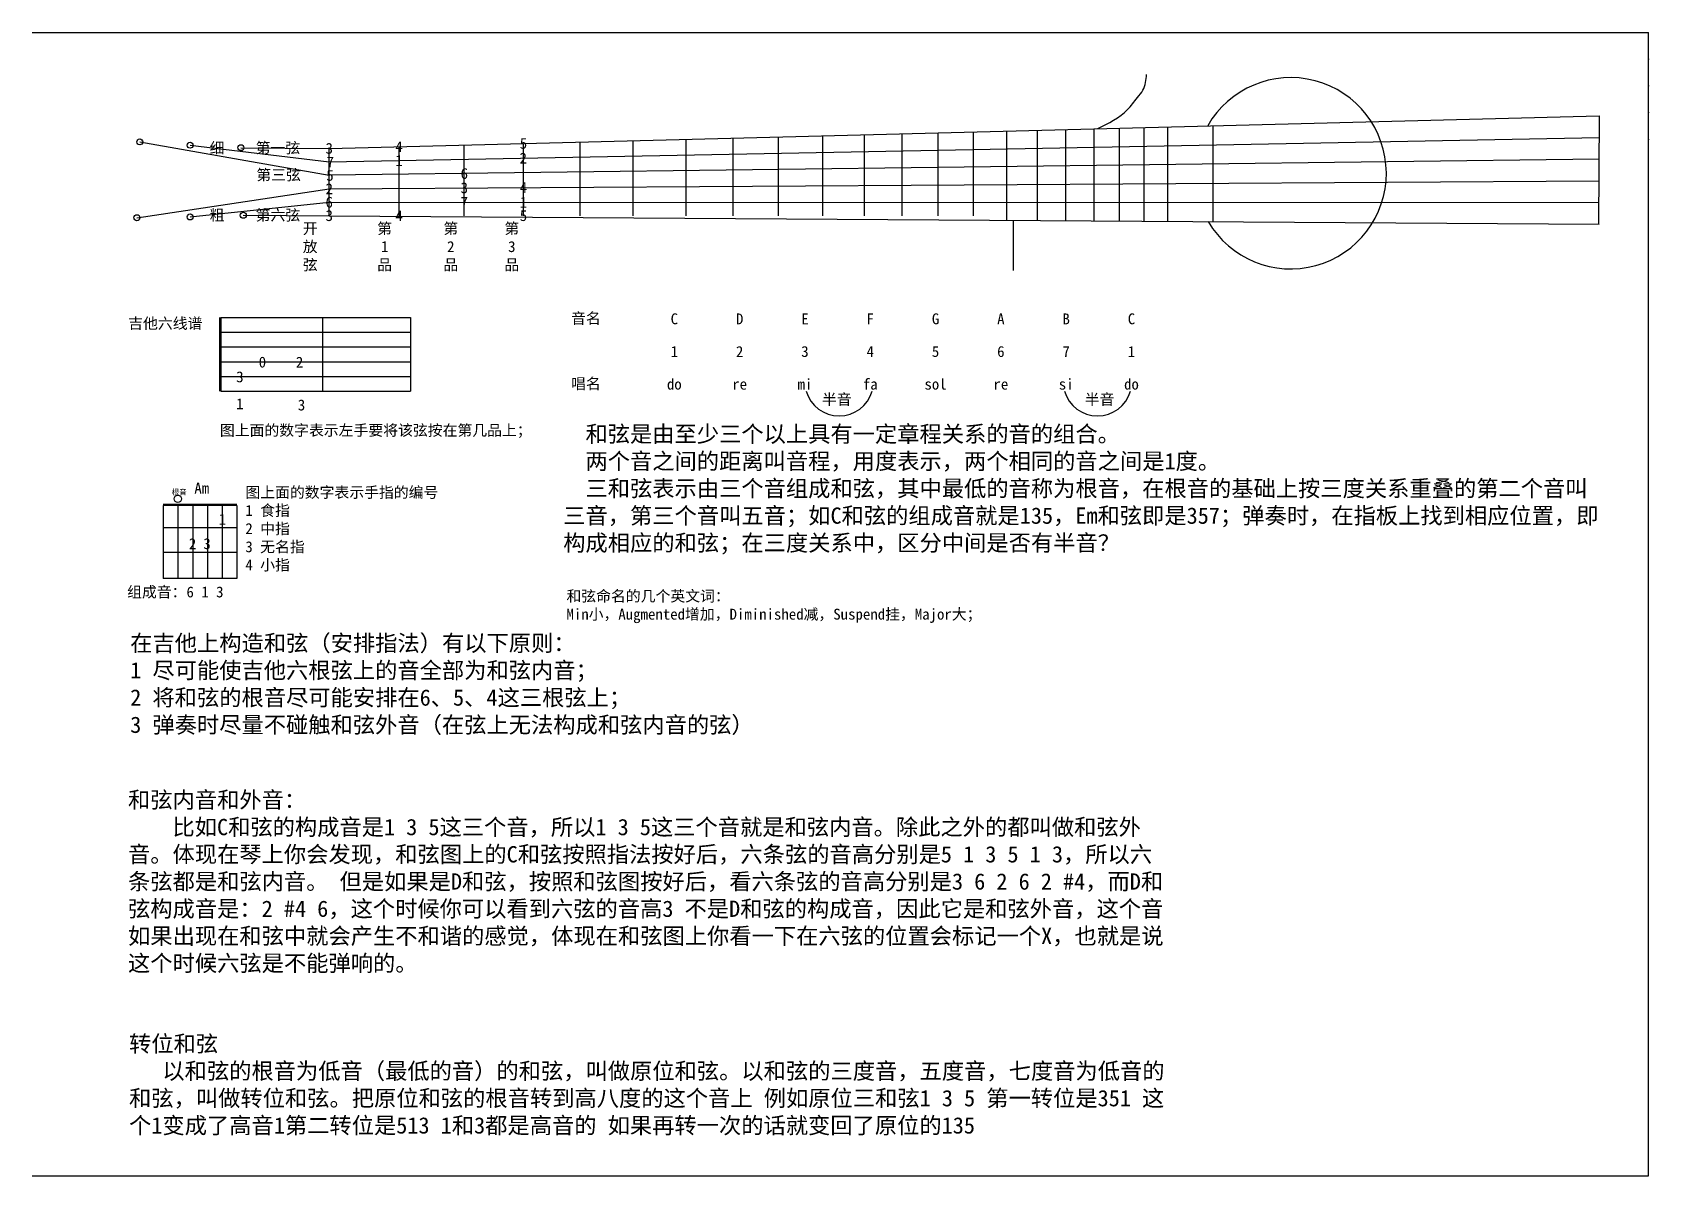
# Model space of a CAD drawing. Header units: millimetres. Extents: x 130 to 915, y 260 to 470.
# Drawn here: x 617.7 to 914.7, y 260 to 470 of the extents above; entities that cross this region are included whole.
import ezdxf

# ---------------------------------------------------------------- set-up
doc = ezdxf.new("R2010")
doc.units = ezdxf.units.MM
doc.styles.add('a18', font='', dxfattribs={"height": 2})
doc.styles.get('a18').set_extended_font_data('SimSun')

msp = doc.modelspace()

# ---------------------------------------------------------------- texts
at = {"style": 'a18'}
for s, insert, char_height, width, attachment_point in [('细', (651.61, 448.66), 2, 9.0974, 5), ('第一弦', (662.8, 448.66), 2, 9.0974, 5), ('3', (672.23, 448.66), 2, 4.3878, 5), ('4', (685.06, 448.99), 2, 4.3878, 5), ('5', (707.92, 449.58), 2, 4.3878, 5), ('7', (672.43, 446.16), 2, 4.3878, 5), ('1', (685.06, 446.44), 2, 4.3878, 5), ('2', (707.87, 446.88), 2, 4.3878, 5), ('第三弦', (662.93, 443.7), 2, 9.0974, 5), ('5', (672.37, 443.7), 2, 4.3878, 5), ('6', (697.05, 444.04), 2, 4.3878, 5), ('2', (672.23, 441.25), 2, 4.3878, 5), ('6', (672.23, 438.78), 2, 4.3878, 5), ('3', (697.05, 441.41), 2, 4.3878, 5), ('7', (697.05, 438.78), 2, 4.3878, 5), ('4', (707.92, 441.48), 2, 4.3878, 5), ('1', (707.92, 438.77), 2, 4.3878, 5), ('粗', (651.61, 436.31), 2, 9.0974, 5), ('第六弦', (662.8, 436.31), 2, 9.0974, 5), ('3', (672.23, 436.31), 2, 4.3878, 5), ('4', (685.06, 436.31), 2, 4.3878, 5), ('5', (707.92, 436.31), 2, 4.3878, 5), ('开\\P放\\P弦', (668.73, 434.96), 2, 9.3501, 2), ('第\\P1\\P品', (682.41, 434.96), 2, 9.3501, 2), ('第\\P2 \\P品', (694.57, 434.96), 2, 9.3501, 2), ('第\\P3 \\P品', (705.78, 434.96), 2, 9.3501, 2), ('音名', (719.4, 417.35), 2, 15.9575, 5), ('吉他六线谱', (635.29, 416.41), 2, 15.6653, 4), ('C', (735.64, 417.35), 2, 4.3878, 5), ('D', (747.64, 417.35), 2, 4.3878, 5), ('E', (759.64, 417.35), 2, 4.3878, 5), ('F', (771.64, 417.35), 2, 4.3878, 5), ('G', (783.64, 417.35), 2, 4.3878, 5), ('A', (795.64, 417.35), 2, 4.3878, 5), ('B', (807.64, 417.35), 2, 4.3878, 5), ('C', (819.64, 417.35), 2, 4.3878, 5), ('0', (659.95, 409.4), 2, 4.3878, 5), ('2', (666.77, 409.4), 2, 4.3878, 5), ('1', (735.64, 411.35), 2, 4.3878, 5), ('2', (747.64, 411.35), 2, 4.3878, 5), ('3', (759.64, 411.35), 2, 4.3878, 5), ('4', (771.64, 411.35), 2, 4.3878, 5), ('5', (783.64, 411.35), 2, 4.3878, 5), ('6', (795.64, 411.35), 2, 4.3878, 5), ('7', (807.64, 411.35), 2, 4.3878, 5), ('1', (819.64, 411.35), 2, 4.3878, 5), ('3', (655.81, 406.69), 2, 4.3878, 5), ('唱名', (719.4, 405.35), 2, 11.5072, 5), ('do', (735.64, 405.35), 2, 4.3878, 5), ('re', (747.64, 405.35), 2, 4.3878, 5), ('mi', (759.64, 405.35), 2, 4.3878, 5), ('fa', (771.64, 405.35), 2, 4.3878, 5), ('sol', (783.64, 405.35), 2, 4.3878, 5), ('re', (795.64, 405.35), 2, 4.3878, 5), ('si', (807.64, 405.35), 2, 4.3878, 5), ('do', (819.64, 405.35), 2, 4.3878, 5), ('1', (655.81, 401.75), 2, 4.3878, 5), ('3', (667.14, 401.52), 2, 4.3878, 5), ('半音', (765.5, 402.46), 2, 11.7605, 5), ('半音', (813.78, 402.46), 2, 11.7605, 5), ('图上面的数字表示左手要将该弦按在第几品上；', (652.14, 396.68), 2, 74.8031, 4), ('  和弦是由至少三个以上具有一定章程关系的音的组合。\\P  两个音之间的距离叫音程，用度表示，两个相同的音之间是1度。\\P  三和弦表示由三个音组成和弦，其中最低的音称为根音，在根音的基础上按三度关系重叠的第二个音叫三音，第三个音叫五音；如C和弦的组成音就是135，Em和弦即是357；弹奏时，在指板上找到相应位置，即构成相应的和弦；在三度关系中，区分中间是否有半音？', (715.23, 397.72), 3, 190.3634, 1), ('根音', (644.66, 385.48), 1, 7.3151, 5), ('Am', (648.81, 386.27), 2, 7.3151, 5), ('图上面的数字表示手指的编号\\P1 食指\\P2 中指\\P3 无名指\\P4 小指', (656.82, 386.5), 2, 40.1215, 1), ('1', (652.58, 380.54), 2, 4.3878, 5), ('2', (647.11, 376.05), 2, 4.3878, 5), ('3', (649.78, 376.05), 2, 4.3878, 5), ('组成音：6 1 3', (635.09, 367.08), 2, 19.7176, 4), ('和弦命名的几个英文词：\\PMin小，Augmented增加，Diminished减，Suspend挂，Major大；', (715.82, 367.45), 2, 116.6749, 1), ('在吉他上构造和弦（安排指法）有以下原则：\\P1 尽可能使吉他六根弦上的音全部为和弦内音；\\P2 将和弦的根音尽可能安排在6、5、4这三根弦上；\\P3 弹奏时尽量不碰触和弦外音（在弦上无法构成和弦内音的弦）', (635.66, 359.31), 3, 190.3634, 1), ('和弦内音和外音：\\P    比如C和弦的构成音是1 3 5这三个音，所以1 3 5这三个音就是和弦内音。除此之外的都叫做和弦外音。体现在琴上你会发现，和弦图上的C和弦按照指法按好后，六条弦的音高分别是5 1 3 5 1 3，所以六条弦都是和弦内音。 但是如果是D和弦，按照和弦图按好后，看六条弦的音高分别是3 6 2 6 2 #4，而D和弦构成音是：2 #4 6，这个时候你可以看到六弦的音高3 不是D和弦的构成音，因此它是和弦外音，这个音如果出现在和弦中就会产生不和谐的感觉，体现在和弦图上你看一下在六弦的位置会标记一个X，也就是说这个时候六弦是不能弹响的。', (635.26, 330.52), 3, 190.3634, 1), ('转位和弦\\P   以和弦的根音为低音（最低的音）的和弦，叫做原位和弦。以和弦的三度音，五度音，七度音为低音的和弦，叫做转位和弦。把原位和弦的根音转到高八度的这个音上 例如原位三和弦1 3 5 第一转位是351 这个1变成了高音1第二转位是513 1和3都是高音的 如果再转一次的话就变回了原位的135 ', (635.45, 285.72), 3, 190.3634, 1)]:
    msp.add_mtext(s, dxfattribs=dict(at, insert=insert, char_height=char_height, width=width, attachment_point=attachment_point))

# ---------------------------------------------------------------- linework, layer by layer
for p, q in [((617.67, 469.98), (914.67, 469.98)), ((914.67, 259.98), (914.67, 469.98)), ((914.67, 445.39), (914.67, 469.98)), ((672.23, 448.66), (905.59, 454.67)), ((905.59, 454.67), (905.46, 434.76)), ((784.12, 436.31), (784.12, 451.54)), ((790.61, 436.31), (790.61, 451.71)), ((796.71, 435.48), (796.71, 451.87)), ((802.35, 435.44), (802.35, 452.01)), ((807.57, 435.41), (807.57, 452.15)), ((812.8, 435.37), (812.8, 452.28)), ((817.45, 435.34), (817.45, 452.4)), ((821.97, 435.31), (821.97, 452.52)), ((826.34, 435.28), (826.34, 452.63)), ((834.67, 435.18), (834.67, 452.84)), ((637.42, 449.86), (672.23, 443.72)), ((646.67, 449.25), (672.23, 446.19)), ((655.99, 448.8), (672.23, 448.66)), ((672.23, 446.19), (905.59, 450.69)), ((672.23, 436.31), (672.23, 448.66)), ((685.06, 436.31), (685.06, 448.99)), ((697.05, 436.31), (697.05, 449.3)), ((707.92, 436.31), (707.92, 449.58)), ((718.36, 436.31), (718.36, 449.85)), ((728.1, 436.31), (728.1, 450.1)), ((737.83, 436.31), (737.83, 450.35)), ((746.44, 436.31), (746.44, 450.57)), ((754.77, 436.31), (754.77, 450.79)), ((762.95, 436.31), (762.95, 451)), ((770.57, 436.31), (770.57, 451.19)), ((777.49, 436.31), (777.49, 451.37)), ((905.59, 446.71), (672.23, 443.72)), ((672.23, 441.25), (905.59, 442.72)), ((636.89, 435.93), (672.23, 441.25)), ((646.67, 436.08), (672.23, 438.78)), ((672.23, 438.78), (905.59, 438.74)), ((656.44, 436.38), (672.23, 436.31)), ((652.34, 417.62), (687.17, 417.62)), ((652.34, 417.62), (652.34, 404.08)), ((671, 417.62), (671, 404.08)), ((687.17, 417.62), (687.17, 404.08)), ((652.34, 414.91), (687.17, 414.91)), ((652.34, 412.2), (687.17, 412.2)), ((652.34, 409.49), (687.17, 409.49)), ((655.27, 383.25), (641.73, 383.25)), ((655.27, 383.1), (641.73, 383.1)), ((644.44, 383.1), (644.44, 369.67)), ((647.15, 383.1), (647.15, 369.67)), ((649.85, 383.1), (649.85, 369.67)), ((652.56, 383.1), (652.56, 369.67)), ((655.27, 383.1), (655.27, 369.67)), ((655.27, 378.95), (641.73, 378.95)), ((655.27, 374.46), (641.73, 374.46)), ((655.27, 369.67), (641.73, 369.67)), ((617.67, 259.98), (914.67, 259.98))]:
    msp.add_line(p, q)
at = {"lineweight": 30}
for p, q in [((672.23, 436.31), (905.59, 434.76)), ((652.34, 404.08), (687.17, 404.08)), ((641.73, 383.1), (641.73, 369.67))]:
    msp.add_line(p, q, dxfattribs=at)
at = {"lineweight": -3}
msp.add_line((652.08, 417.62), (652.08, 404.08), dxfattribs=at)
at = {"lineweight": 25}
msp.add_line((652.34, 406.79), (687.17, 406.79), dxfattribs=at)
for centre, radius in [((637.42, 449.86), 0.549), ((646.67, 449.25), 0.549), ((655.99, 448.8), 0.549), ((646.67, 436.08), 0.549), ((656.44, 436.38), 0.549), ((636.89, 435.93), 0.549), ((644.41, 384.31), 0.68)]:
    msp.add_circle(centre, radius)
for centre, radius, start, end in [((848.9, 444.1), 17.57, 210.3235, 150.2581), ((765.93, 405.83), 6.31, 195.8517, 344.1483), ((813.39, 405.83), 6.31, 195.8517, 344.1483)]:
    msp.add_arc(centre, radius, start, end)
msp.add_spline([(813.43, 452.3), (818.92, 455.8), (820.73, 457.99), (821.75, 459.36), (822.43, 462.25)], degree=3)
msp.add_open_spline([(797.9, 435.47), (797.89, 431.11), (797.89, 428.67), (797.89, 426.21)], degree=3)
for p in [(914.67, 465.07), (914.67, 460.15), (914.67, 455.23), (914.67, 450.31), (672.23, 446.19), (672.23, 443.72), (672.23, 441.25), (672.23, 438.78), (652.34, 414.91), (652.34, 414.91), (652.34, 412.2), (652.34, 409.49), (652.34, 409.49), (652.34, 406.79), (652.34, 406.79), (644.44, 383.1), (644.44, 383.1), (647.15, 383.1), (647.15, 383.1), (649.85, 383.1), (652.56, 383.1), (652.56, 383.1)]:
    msp.add_point(p)

msp.set_redraw_order([(e.dxf.handle, doc.entitydb.next_handle()) for e in msp.query("TEXT MTEXT ATTDEF DIMENSION ARC_DIMENSION")])  # texts and dimensions are drawn at this point

doc.saveas('drawing.dxf')
